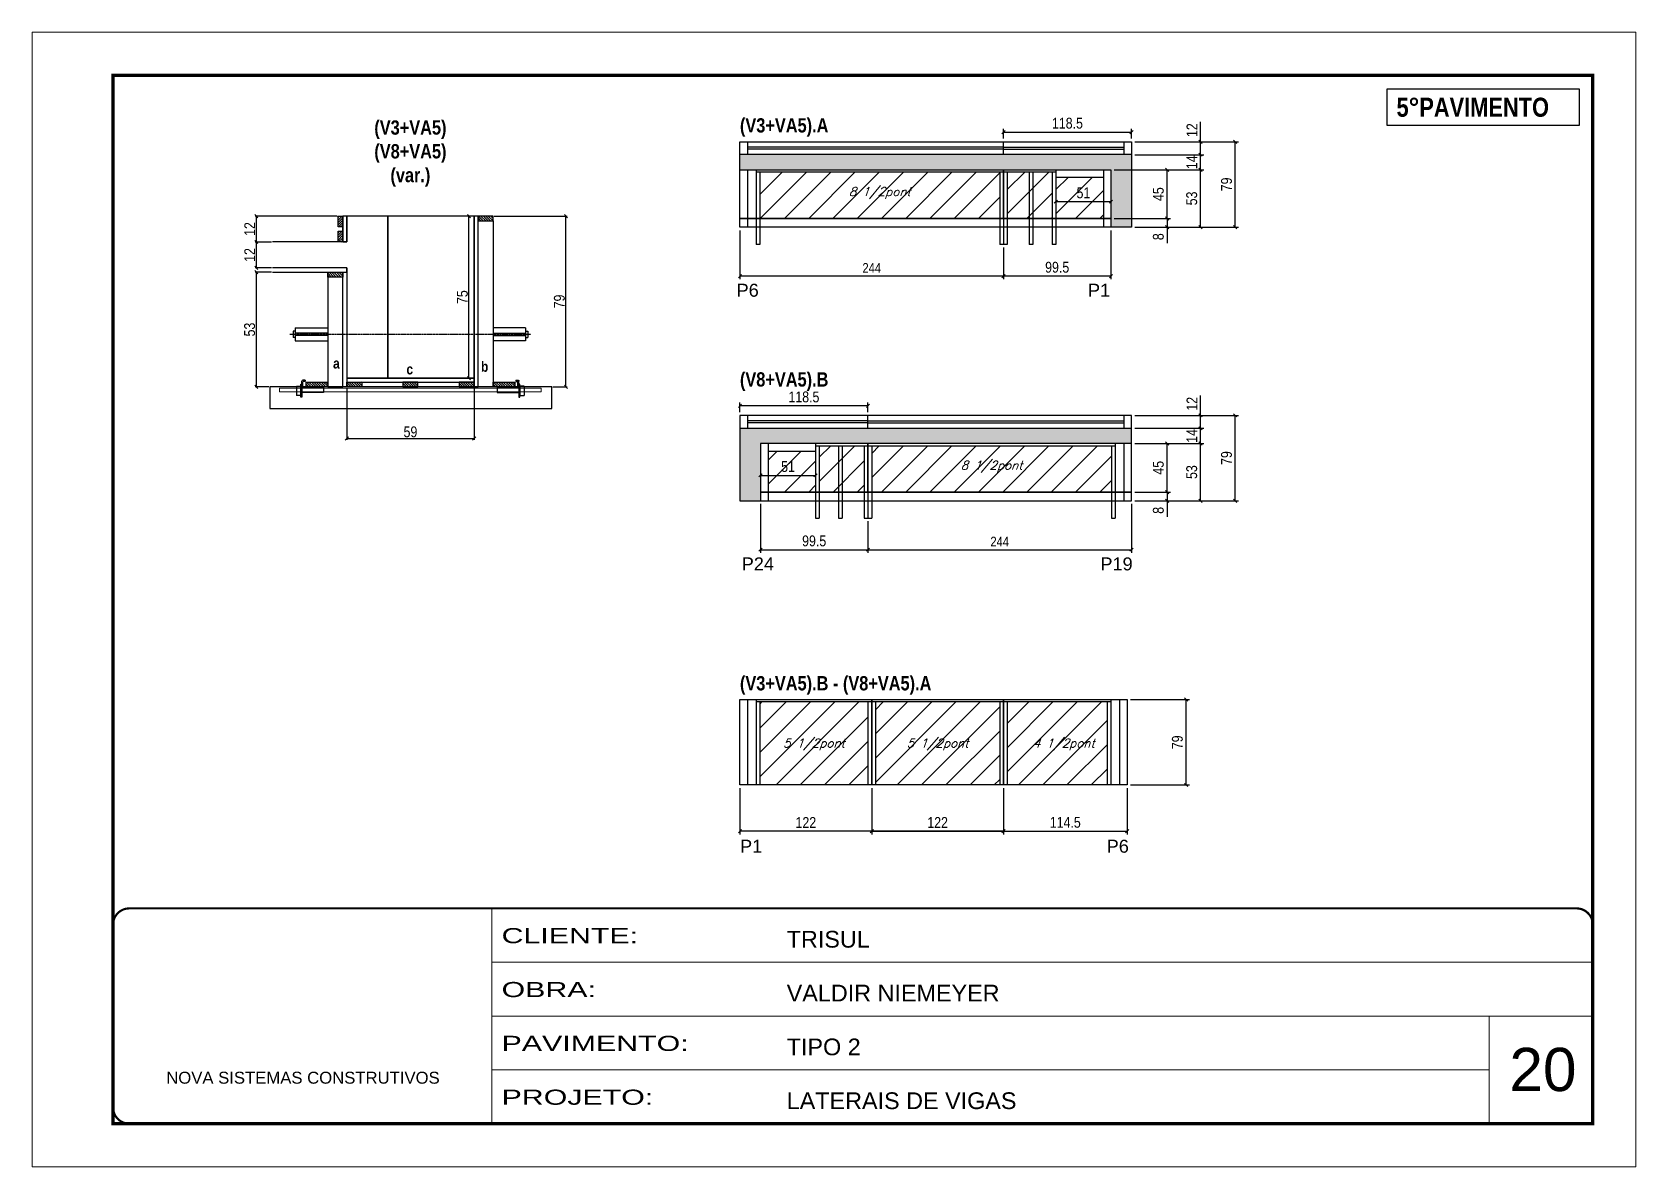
# Model space of a CAD drawing. Extents: x 3330 to 22105, y 1197 to 30204.
# Drawn here: x 17615 to 19100, y 24169 to 25219 of the extents above; entities that cross this region are included whole.
import ezdxf

# ---------------------------------------------------------------- set-up
doc = ezdxf.new("R2010")
doc.units = 0
for name, pattern in [('CONTINUO', [0]), ('DASHED', [0.75, 0.5, -0.25]), ('HIDDEN', [0.375, 0.25, -0.125])]:
    doc.linetypes.add(name, pattern=pattern)
for name, color, linetype in [('5', 5, 'Continuous'), ('barrote', 251, 'Continuous'), ('COTA', 241, 'Continuous'), ('detalhes', 4, 'Continuous'), ('NOMENCLATURA', 7, 'Continuous'), ('Painéis', 200, 'Continuous'), ('presilha', 1, 'Continuous'), ('SARR_2.2x10', 60, 'Continuous'), ('SARR_2.2x7', 40, 'Continuous'), ('SARR_3.5x7', 81, 'Continuous'), ('SARR_EDITAR', 141, 'Continuous'), ('TENSOR', 3, 'Continuous'), ('texto', 7, 'Continuous')]:
    doc.layers.add(name, color=color, linetype=linetype)
for name, color, linetype, lineweight in [('CARIMBO', 255, 'Continuous', 9), ('CONCRETO', 251, 'Continuous', 25), ('Folhas', 255, 'Continuous', 9), ('Hachura', 251, 'Continuous', 9), ('SARRAFO DE PRESSAO', 251, 'DASHED', 9), ('SCO-___-LAJ', 2, 'Continuous', 0)]:
    doc.layers.add(name, color=color, linetype=linetype, lineweight=lineweight)
doc.styles.add('ARIAL', font='arial.ttf')
doc.styles.add('COTA TECNICA', font='techl___.ttf', dxfattribs={"height": 10})
doc.styles.add('COTA TECNICA 2X', font='techl___.ttf', dxfattribs={"height": 10})
doc.styles.add('COTA TECNICA-50', font='techl___.ttf', dxfattribs={"height": 9})
doc.styles.add('Romans', font='romans.shx')
doc.styles.get("Standard").update_dxf_attribs({"font": 'arial.ttf'})
doc.styles.add('TECNICA', font='techb___.ttf', dxfattribs={"height": 10})
doc.styles.add('Tecnologia', font='')
doc.styles.get('Tecnologia').set_extended_font_data('Forgotten Futurist')
doc.dimstyles.new('COTA PAINEL-50', dxfattribs={"dimtxt": 9, "dimasz": 3, "dimexe": 3, "dimexo": 3, "dimgap": 3, "dimtad": 1, "dimdec": 1, "dimzin": 12, "dimdsep": 46, "dimtxsty": 'COTA TECNICA-50', "dimblk1": 'OBLIQUE', "dimblk2": 'OBLIQUE', "dimsah": 1, "dimcen": 0.9, "dimclrd": 4, "dimclre": 4, "dimclrt": 240, "dimadec": 1, "dimazin": 3, "dimtfac": 1, "dimtdec": 1, "dimtmove": 0, "dimatfit": 3, "dimfxl": 1, "dimtolj": 1, "dimtzin": 12, "dimarcsym": 0})
doc.dimstyles.new('PAINEL', dxfattribs={"dimtxt": 10, "dimasz": 3, "dimexe": 3, "dimexo": 3, "dimgap": 3, "dimtad": 1, "dimdec": 1, "dimzin": 12, "dimdsep": 46, "dimtxsty": 'COTA TECNICA', "dimblk1": 'OBLIQUE', "dimblk2": 'OBLIQUE', "dimsah": 1, "dimcen": 0.9, "dimclrd": 4, "dimclre": 4, "dimclrt": 240, "dimadec": 1, "dimazin": 3, "dimtfac": 1, "dimtdec": 1, "dimtmove": 0, "dimatfit": 3, "dimfxl": 1, "dimtolj": 1, "dimtzin": 12, "dimarcsym": 0})
doc.dimstyles.new('SECAO', dxfattribs={"dimscale": 0.333333, "dimtxt": 5, "dimasz": 9, "dimexe": 3, "dimexo": 3, "dimgap": 3, "dimtad": 1, "dimdec": 1, "dimlfac": 0.5, "dimzin": 12, "dimdsep": 46, "dimtxsty": 'COTA TECNICA 2X', "dimblk1": 'OBLIQUE', "dimblk2": 'OBLIQUE', "dimsah": 1, "dimcen": 0.9, "dimclrd": 4, "dimclre": 4, "dimclrt": 240, "dimadec": 1, "dimazin": 3, "dimtfac": 1, "dimtdec": 1, "dimtmove": 0, "dimatfit": 3, "dimfxl": 1, "dimtolj": 1, "dimtzin": 12, "dimarcsym": 0})
pattern_1 = [(135, (51141.3935, -98621.547), (-1.122532015, -1.122532015), [])]

msp = doc.modelspace()

# ---------------------------------------------------------------- texts
at = {"layer": '5', "linetype": 'Continuous'}
for s, rotation, p in [('P6', 359.99996, (18266.87, 24973.97)), ('P1', 359.99996, (18592.21, 24973.97)), ('P24', 0.00004, (18271.65, 24720.77)), ('P19', 0.00004, (18603.75, 24720.77)), ('P1', 359.99996, (18270.1, 24459.55)), ('P6', 359.99996, (18609.56, 24459.55))]:
    msp.add_text(s, height=12, rotation=rotation, dxfattribs=at).set_placement(p)
at = {"layer": 'CARIMBO', "style": 'ARIAL'}
msp.add_text('20', height=40, dxfattribs=at).set_placement((18982.42, 24238.97))
at = {"layer": 'detalhes', "style": 'TECNICA'}
for s, p in [('a', (17893.28, 24907.52)), ('c', (17961.18, 24902.09)), ('b', (18030.24, 24904.54))]:
    msp.add_text(s, height=9.6, dxfattribs=at).set_placement(p)
at = {"layer": 'NOMENCLATURA', "style": 'TECNICA'}
for s, height, p in [('5°PAVIMENTO ', 17.6379, (18877.91, 25140.51)), ('(V3+VA5).A', 13.2, (18269.97, 25125.94)), ('(V8+VA5).B', 13.2, (18269.97, 24890.85)), ('(V3+VA5).B - (V8+VA5).A', 13.2, (18269.97, 24609.73))]:
    msp.add_text(s, height=height, dxfattribs=at).set_placement(p)
at = {"layer": 'NOMENCLATURA', "insert": (17964.85, 25137.14), "char_height": 13.2, "attachment_point": 2, "style": 'TECNICA'}
msp.add_mtext_dynamic_manual_height_columns('(V3+VA5)\\P(V8+VA5)\\P(var.)', width=300.2766, gutter_width=1, heights=[0], dxfattribs=at)
at = {"layer": 'texto', "color": 2, "char_height": 8, "attachment_point": 5, "style": 'Romans'}
for s, insert in [('{\\Q19;\\C256;8 1/2pont}', (18399.47, 25069.92)), ('{\\Q19;\\C256;8 1/2pont}', (18502.97, 24816.71)), ('{\\Q19;\\C256;5 1/2pont}', (18338.47, 24559.64)), ('{\\Q19;\\C256;5 1/2pont}', (18452.97, 24559.64)), ('{\\Q19;\\C256;4 1/2pont}', (18569.85, 24559.64))]:
    msp.add_mtext(s, dxfattribs=dict(at, insert=insert))

# ---------------------------------------------------------------- blocks, each defined once
blk = doc.blocks.new('9999999999')
at = {"color": 30, "linetype": 'CONTINUO'}
for p, q in [((98564.6, 34230.2), (98564.6, 34429.4)), ((98564.6, 34379.6), (99584, 34379.6)), ((98564.6, 34329.8), (99488, 34329.8)), ((99584, 34329.8), (99488, 34329.8)), ((99488, 34329.8), (99488, 34230.2)), ((98564.6, 34280), (99488, 34280))]:
    blk.add_line(p, q, dxfattribs=at)
at = {"color": 30, "linetype": 'CONTINUO', "const_width": 2}
blk.add_lwpolyline([(99584, 34230.2), (99584, 34414.4, 0.414214), (99569, 34429.4), (98229, 34429.4, 0.414214), (98214, 34414.4), (98214, 34245.2, 0.414214), (98229, 34230.2), (99584, 34230.2)], format="xyb", dxfattribs=at)
at = {"layer": 'Folhas'}
blk.add_lwpolyline([(98139, 34190.2), (99624, 34190.2), (99624, 35240.2), (98139, 35240.2)], close=True, dxfattribs=at)
at = {"layer": 'Folhas', "color": 30, "const_width": 3}
blk.add_lwpolyline([(98214, 34230.2), (99584, 34230.2), (99584, 35200.2), (98214, 35200.2)], close=True, dxfattribs=at)
at = {"color": 7, "linetype": 'Continuous', "ltscale": 5, "style": 'ARIAL'}
for s, height, p in [('TRISUL', 15.48, (98837.7, 34393.1)), ('VALDIR NIEMEYER', 15.483, (98837.7, 34343.3)), ('TIPO 2', 15.48, (98837.7, 34293.5)), ('NOVA SISTEMAS CONSTRUTIVOS', 11.059, (98263.2, 34267.2)), ('LATERAIS DE VIGAS', 15.483, (98837.7, 34243.7))]:
    blk.add_text(s, height=height, dxfattribs=at).set_placement(p)
at = {"layer": 'Folhas', "color": 7, "style": 'Tecnologia', "width": 1.5}
for s, p in [('CLIENTE:', (98573.7, 34397.2)), ('OBRA:', (98573.7, 34347.3)), ('PAVIMENTO:', (98573.7, 34297.5)), ('PROJETO:', (98573.7, 34247.7))]:
    blk.add_text(s, height=14, dxfattribs=at).set_placement(p)
blk = doc.blocks.new('PRESILHA METÁLICA 1')
at = {"layer": 'presilha'}
for p, q in [((0, 13), (6, 13)), ((0, 13), (0, 0)), ((6, 0), (0, 0)), ((6, 15.5), (7.5, 15.5)), ((6, -2.5), (6, 15.5)), ((6, 13), (6, 0)), ((7.5, 10.6), (7.5, 19.9)), ((7.5, 15.5), (7.5, -2.5)), ((37.5, 4.1), (7.5, 4.1)), ((12, 21), (8.6, 21)), ((9, 11.6), (9, 18.9)), ((12, 19.5), (9.6, 19.5)), ((37.5, 11), (9.6, 11)), ((12, 21), (12, 19.5)), ((37.5, 11), (37.5, 4.1)), ((7.5, -2.5), (6, -2.5))]:
    blk.add_line(p, q, dxfattribs=at)
for centre, radius, start, end in [((8.6, 19.9), 1.14, 90, 180), ((9.6, 18.9), 0.57, 90, 180), ((9.6, 11.6), 0.57, 180, 270)]:
    blk.add_arc(centre, radius, start, end, dxfattribs=at)
blk = doc.blocks.new('_Oblique')
at = {"color": 0, "linetype": 'ByBlock', "lineweight": -2}
blk.add_line((-0.5, -0.5), (0.5, 0.5), dxfattribs=at)
blk = doc.blocks.new('*D370')
at = {"layer": 'COTA', "color": 4, "lineweight": -2, "transparency": 16777216}
for p, q in [((18042.5, 25048.6), (18109.9, 25048.6)), ((18108.9, 24890.6), (18108.9, 25048.6)), ((18096.8, 24890.6), (18109.9, 24890.6))]:
    blk.add_line(p, q, dxfattribs=at)
at = {"layer": 'Defpoints', "color": 0, "transparency": 16777216}
for p in [(18041.5, 25048.6), (18108.9, 25048.6), (18095.8, 24890.6)]:
    blk.add_point(p, dxfattribs=at)
at = {"layer": 'COTA', "color": 4, "lineweight": -2, "transparency": 16777216, "xscale": 3, "yscale": 3, "zscale": 3}
for p, rotation in [((18108.9, 25048.6), 90), ((18108.9, 24890.6), 270)]:
    blk.add_blockref('_Oblique', p, dxfattribs=dict(at, rotation=rotation))
at = {"layer": 'COTA', "color": 240, "transparency": 16777216, "insert": (18102.8, 24969.6), "char_height": 10, "attachment_point": 5, "rotation": 90, "style": 'COTA TECNICA 2X'}
blk.add_mtext('\\A1;79', dxfattribs=at)
blk = doc.blocks.new('*D371')
at = {"layer": 'COTA', "color": 4, "lineweight": -2, "transparency": 16777216}
for p, q in [((18022.9, 25048.6), (18018.1, 25048.6)), ((18019.1, 24898.6), (18019.1, 25048.6)), ((18022.9, 24898.6), (18018.1, 24898.6))]:
    blk.add_line(p, q, dxfattribs=at)
at = {"layer": 'Defpoints', "color": 0, "transparency": 16777216}
for p in [(18019.1, 25048.6), (18023.9, 25048.6), (18023.9, 24898.6)]:
    blk.add_point(p, dxfattribs=at)
at = {"layer": 'COTA', "color": 4, "lineweight": -2, "transparency": 16777216, "xscale": 3, "yscale": 3, "zscale": 3}
for p, rotation in [((18019.1, 25048.6), 90), ((18019.1, 24898.6), 270)]:
    blk.add_blockref('_Oblique', p, dxfattribs=dict(at, rotation=rotation))
at = {"layer": 'COTA', "color": 240, "transparency": 16777216, "insert": (18013, 24973.6), "char_height": 10, "attachment_point": 5, "rotation": 90, "style": 'COTA TECNICA 2X'}
blk.add_mtext('\\A1;75', dxfattribs=at)
blk = doc.blocks.new('*D372')
at = {"layer": 'COTA', "color": 4, "lineweight": -2, "transparency": 16777216}
for p, q in [((17836.2, 24996.6), (17821.2, 24996.6)), ((17822.2, 24890.6), (17822.2, 24996.6)), ((17833.8, 24890.6), (17821.2, 24890.6))]:
    blk.add_line(p, q, dxfattribs=at)
at = {"layer": 'Defpoints', "color": 0, "transparency": 16777216}
for p in [(17822.2, 24996.6), (17837.2, 24996.6), (17834.8, 24890.6)]:
    blk.add_point(p, dxfattribs=at)
at = {"layer": 'COTA', "color": 4, "lineweight": -2, "transparency": 16777216, "xscale": 3, "yscale": 3, "zscale": 3}
for p, rotation in [((17822.2, 24996.6), 90), ((17822.2, 24890.6), 270)]:
    blk.add_blockref('_Oblique', p, dxfattribs=dict(at, rotation=rotation))
at = {"layer": 'COTA', "color": 240, "transparency": 16777216, "insert": (17816, 24943.6), "char_height": 10, "attachment_point": 5, "rotation": 90, "style": 'COTA TECNICA 2X'}
blk.add_mtext('\\A1;53', dxfattribs=at)
blk = doc.blocks.new('*D373')
at = {"layer": 'COTA', "color": 4, "lineweight": -2, "transparency": 16777216}
for p, q in [((17836.2, 25024.6), (17821.2, 25024.6)), ((17822.2, 25000.6), (17822.2, 25024.6)), ((17836.2, 25000.6), (17821.2, 25000.6))]:
    blk.add_line(p, q, dxfattribs=at)
at = {"layer": 'Defpoints', "color": 0, "transparency": 16777216}
for p in [(17822.2, 25024.6), (17837.2, 25024.6), (17837.2, 25000.6)]:
    blk.add_point(p, dxfattribs=at)
at = {"layer": 'COTA', "color": 4, "lineweight": -2, "transparency": 16777216, "xscale": 3, "yscale": 3, "zscale": 3}
for p, rotation in [((17822.2, 25024.6), 90), ((17822.2, 25000.6), 270)]:
    blk.add_blockref('_Oblique', p, dxfattribs=dict(at, rotation=rotation))
at = {"layer": 'COTA', "color": 240, "transparency": 16777216, "insert": (17816.1, 25012.6), "char_height": 10, "attachment_point": 5, "rotation": 90, "style": 'COTA TECNICA 2X'}
blk.add_mtext('\\A1;12', dxfattribs=at)
blk = doc.blocks.new('*D374')
at = {"layer": 'COTA', "color": 4, "lineweight": -2, "transparency": 16777216}
for p, q in [((17896.9, 25048.6), (17821.2, 25048.6)), ((17822.2, 25024.6), (17822.2, 25048.6)), ((17836.2, 25024.6), (17821.2, 25024.6))]:
    blk.add_line(p, q, dxfattribs=at)
at = {"layer": 'Defpoints', "color": 0, "transparency": 16777216}
for p in [(17822.2, 25048.6), (17897.9, 25048.6), (17837.2, 25024.6)]:
    blk.add_point(p, dxfattribs=at)
at = {"layer": 'COTA', "color": 4, "lineweight": -2, "transparency": 16777216, "xscale": 3, "yscale": 3, "zscale": 3}
for p, rotation in [((17822.2, 25048.6), 90), ((17822.2, 25024.6), 270)]:
    blk.add_blockref('_Oblique', p, dxfattribs=dict(at, rotation=rotation))
at = {"layer": 'COTA', "color": 240, "transparency": 16777216, "insert": (17816.1, 25036.6), "char_height": 10, "attachment_point": 5, "rotation": 90, "style": 'COTA TECNICA 2X'}
blk.add_mtext('\\A1;12', dxfattribs=at)
blk = doc.blocks.new('*D375')
at = {"layer": 'COTA', "color": 4, "lineweight": -2, "transparency": 16777216}
for p, q in [((17905.9, 24889.6), (17905.9, 24841.7)), ((18023.9, 24889.6), (18023.9, 24841.7)), ((17905.9, 24842.7), (18023.9, 24842.7))]:
    blk.add_line(p, q, dxfattribs=at)
at = {"layer": 'Defpoints', "color": 0, "transparency": 16777216}
for p in [(17905.9, 24890.6), (18023.9, 24890.6), (18023.9, 24842.7)]:
    blk.add_point(p, dxfattribs=at)
at = {"layer": 'COTA', "color": 4, "lineweight": -2, "transparency": 16777216, "xscale": 3, "yscale": 3, "zscale": 3, "rotation": 180}
blk.add_blockref('_Oblique', (17905.9, 24842.7), dxfattribs=at)
at = {"layer": 'COTA', "color": 4, "lineweight": -2, "transparency": 16777216, "xscale": 3, "yscale": 3, "zscale": 3}
blk.add_blockref('_Oblique', (18023.9, 24842.7), dxfattribs=at)
at = {"layer": 'COTA', "color": 240, "transparency": 16777216, "insert": (17964.9, 24848.9), "char_height": 10, "attachment_point": 5, "style": 'COTA TECNICA 2X'}
blk.add_mtext('\\A1;59', dxfattribs=at)
blk = doc.blocks.new('*D2154')
at = {"layer": 'COTA', "color": 4, "linetype": 'ByBlock', "lineweight": -2, "transparency": 16777216}
for p, q in [((18270, 25035.4), (18270, 24990.1)), ((18514, 25019.4), (18514, 24990.1)), ((18514, 24993.1), (18270, 24993.1))]:
    blk.add_line(p, q, dxfattribs=at)
at = {"layer": 'Defpoints', "color": 0, "linetype": 'ByBlock', "transparency": 16777216}
for p in [(18270, 25038.4), (18514, 25022.4), (18270, 24993.1)]:
    blk.add_point(p, dxfattribs=at)
at = {"layer": 'COTA', "color": 4, "linetype": 'ByBlock', "lineweight": -2, "transparency": 16777216, "xscale": 3, "yscale": 3, "zscale": 3, "rotation": 180}
blk.add_blockref('_Oblique', (18270, 24993.1), dxfattribs=at)
at = {"layer": 'COTA', "color": 4, "linetype": 'ByBlock', "lineweight": -2, "transparency": 16777216, "xscale": 3, "yscale": 3, "zscale": 3}
blk.add_blockref('_Oblique', (18514, 24993.1), dxfattribs=at)
at = {"layer": 'COTA', "color": 240, "linetype": 'ByBlock', "transparency": 16777216, "insert": (18392, 25000.6), "char_height": 9, "attachment_point": 5, "style": 'COTA TECNICA-50'}
blk.add_mtext('\\A1;244', dxfattribs=at)
blk = doc.blocks.new('*D2155')
at = {"layer": 'COTA', "color": 4, "linetype": 'ByBlock', "lineweight": -2, "transparency": 16777216}
for p, q in [((18613.5, 25035.4), (18613.5, 24990.1)), ((18514, 25019.4), (18514, 24990.1)), ((18613.5, 24993.1), (18514, 24993.1))]:
    blk.add_line(p, q, dxfattribs=at)
at = {"layer": 'Defpoints', "color": 0, "linetype": 'ByBlock', "transparency": 16777216}
for p in [(18613.5, 25038.4), (18514, 25022.4), (18514, 24993.1)]:
    blk.add_point(p, dxfattribs=at)
at = {"layer": 'COTA', "color": 4, "linetype": 'ByBlock', "lineweight": -2, "transparency": 16777216, "xscale": 3, "yscale": 3, "zscale": 3, "rotation": 180}
blk.add_blockref('_Oblique', (18514, 24993.1), dxfattribs=at)
at = {"layer": 'COTA', "color": 4, "linetype": 'ByBlock', "lineweight": -2, "transparency": 16777216, "xscale": 3, "yscale": 3, "zscale": 3}
blk.add_blockref('_Oblique', (18613.5, 24993.1), dxfattribs=at)
at = {"layer": 'COTA', "color": 240, "linetype": 'ByBlock', "transparency": 16777216, "insert": (18563.7, 25001.2), "char_height": 10, "attachment_point": 5, "style": 'COTA TECNICA'}
blk.add_mtext('\\A1;99.5', dxfattribs=at)
blk = doc.blocks.new('*D2163')
at = {"layer": 'COTA', "color": 4, "lineweight": -2, "transparency": 16777216}
for p, q in [((18562.5, 25069), (18562.5, 25058.9)), ((18613.5, 25069), (18613.5, 25058.9)), ((18613.5, 25061.9), (18562.5, 25061.9))]:
    blk.add_line(p, q, dxfattribs=at)
at = {"layer": 'Defpoints', "color": 0, "transparency": 16777216}
for p in [(18562.5, 25072), (18613.5, 25072), (18562.5, 25061.9)]:
    blk.add_point(p, dxfattribs=at)
at = {"layer": 'COTA', "color": 4, "lineweight": -2, "transparency": 16777216, "xscale": 3, "yscale": 3, "zscale": 3, "rotation": 180}
blk.add_blockref('_Oblique', (18562.5, 25061.9), dxfattribs=at)
at = {"layer": 'COTA', "color": 4, "lineweight": -2, "transparency": 16777216, "xscale": 3, "yscale": 3, "zscale": 3}
blk.add_blockref('_Oblique', (18613.5, 25061.9), dxfattribs=at)
at = {"layer": 'COTA', "color": 240, "transparency": 16777216, "insert": (18588, 25070), "char_height": 10, "attachment_point": 5, "style": 'COTA TECNICA'}
blk.add_mtext('\\A1;51', dxfattribs=at)
blk = doc.blocks.new('*D2164')
at = {"layer": 'COTA', "color": 4, "lineweight": -2, "transparency": 16777216}
for p, q in [((18616.5, 25091.4), (18699.5, 25091.4)), ((18696.5, 25038.4), (18696.5, 25091.4)), ((18635.5, 25038.4), (18699.5, 25038.4))]:
    blk.add_line(p, q, dxfattribs=at)
at = {"layer": 'Defpoints', "color": 0, "transparency": 16777216}
for p in [(18613.5, 25091.4), (18696.5, 25091.4), (18632.5, 25038.4)]:
    blk.add_point(p, dxfattribs=at)
at = {"layer": 'COTA', "color": 4, "lineweight": -2, "transparency": 16777216, "xscale": 3, "yscale": 3, "zscale": 3}
for p, rotation in [((18696.5, 25091.4), 90), ((18696.5, 25038.4), 270)]:
    blk.add_blockref('_Oblique', p, dxfattribs=dict(at, rotation=rotation))
at = {"layer": 'COTA', "color": 240, "transparency": 16777216, "insert": (18688.3, 25064.9), "char_height": 10, "attachment_point": 5, "rotation": 90, "style": 'COTA TECNICA'}
blk.add_mtext('\\A1;53', dxfattribs=at)
blk = doc.blocks.new('*D2159')
at = {"layer": 'COTA', "color": 4, "lineweight": -2, "transparency": 16777216}
for p, q in [((18616.5, 25046.4), (18668.5, 25046.4)), ((18635.5, 25038.4), (18668.5, 25038.4)), ((18665.5, 25046.4), (18665.5, 25038.4)), ((18665.5, 25038.4), (18665.5, 25023.6))]:
    blk.add_line(p, q, dxfattribs=at)
at = {"layer": 'Defpoints', "color": 0, "transparency": 16777216}
for p in [(18613.5, 25046.4), (18632.5, 25038.4), (18665.5, 25046.4)]:
    blk.add_point(p, dxfattribs=at)
at = {"layer": 'COTA', "color": 4, "lineweight": -2, "transparency": 16777216, "xscale": 3, "yscale": 3, "zscale": 3}
for p, rotation in [((18665.5, 25046.4), 90), ((18665.5, 25038.4), 270)]:
    blk.add_blockref('_Oblique', p, dxfattribs=dict(at, rotation=rotation))
at = {"layer": 'COTA', "color": 240, "transparency": 16777216, "insert": (18657.4, 25029.5), "char_height": 10, "attachment_point": 5, "rotation": 90, "style": 'COTA TECNICA'}
blk.add_mtext('\\A1;8', dxfattribs=at)
blk = doc.blocks.new('*D2160')
at = {"layer": 'COTA', "color": 4, "lineweight": -2, "transparency": 16777216}
for p, q in [((18616.5, 25091.4), (18668.5, 25091.4)), ((18665.5, 25046.4), (18665.5, 25091.4)), ((18616.5, 25046.4), (18668.5, 25046.4))]:
    blk.add_line(p, q, dxfattribs=at)
at = {"layer": 'Defpoints', "color": 0, "transparency": 16777216}
for p in [(18613.5, 25091.4), (18665.5, 25091.4), (18613.5, 25046.4)]:
    blk.add_point(p, dxfattribs=at)
at = {"layer": 'COTA', "color": 4, "lineweight": -2, "transparency": 16777216, "xscale": 3, "yscale": 3, "zscale": 3}
for p, rotation in [((18665.5, 25091.4), 90), ((18665.5, 25046.4), 270)]:
    blk.add_blockref('_Oblique', p, dxfattribs=dict(at, rotation=rotation))
at = {"layer": 'COTA', "color": 240, "transparency": 16777216, "insert": (18657.4, 25068.9), "char_height": 10, "attachment_point": 5, "rotation": 90, "style": 'COTA TECNICA'}
blk.add_mtext('\\A1;45', dxfattribs=at)
blk = doc.blocks.new('*D2166')
at = {"layer": 'COTA', "color": 4, "lineweight": -2, "transparency": 16777216}
for p, q in [((18514, 25120.4), (18514, 25129.3)), ((18514, 25126.3), (18632.5, 25126.3)), ((18632.5, 25120.4), (18632.5, 25129.3))]:
    blk.add_line(p, q, dxfattribs=at)
at = {"layer": 'Defpoints', "color": 0, "transparency": 16777216}
for p in [(18632.5, 25126.3), (18514, 25117.4), (18632.5, 25117.4)]:
    blk.add_point(p, dxfattribs=at)
at = {"layer": 'COTA', "color": 4, "lineweight": -2, "transparency": 16777216, "xscale": 3, "yscale": 3, "zscale": 3, "rotation": 180}
blk.add_blockref('_Oblique', (18514, 25126.3), dxfattribs=at)
at = {"layer": 'COTA', "color": 4, "lineweight": -2, "transparency": 16777216, "xscale": 3, "yscale": 3, "zscale": 3}
blk.add_blockref('_Oblique', (18632.5, 25126.3), dxfattribs=at)
at = {"layer": 'COTA', "color": 240, "transparency": 16777216, "insert": (18573.2, 25134.5), "char_height": 10, "attachment_point": 5, "style": 'COTA TECNICA'}
blk.add_mtext('\\A1;118.5', dxfattribs=at)
blk = doc.blocks.new('*D2167')
at = {"layer": 'COTA', "color": 4, "lineweight": -2, "transparency": 16777216}
for p, q in [((18635.5, 25105.4), (18699.5, 25105.4)), ((18696.5, 25091.4), (18696.5, 25105.4)), ((18616.5, 25091.4), (18699.5, 25091.4))]:
    blk.add_line(p, q, dxfattribs=at)
at = {"layer": 'Defpoints', "color": 0, "transparency": 16777216}
for p in [(18632.5, 25105.4), (18696.5, 25105.4), (18613.5, 25091.4)]:
    blk.add_point(p, dxfattribs=at)
at = {"layer": 'COTA', "color": 4, "lineweight": -2, "transparency": 16777216, "xscale": 3, "yscale": 3, "zscale": 3}
for p, rotation in [((18696.5, 25105.4), 90), ((18696.5, 25091.4), 270)]:
    blk.add_blockref('_Oblique', p, dxfattribs=dict(at, rotation=rotation))
at = {"layer": 'COTA', "color": 240, "transparency": 16777216, "insert": (18688.4, 25098.4), "char_height": 10, "attachment_point": 5, "rotation": 90, "style": 'COTA TECNICA'}
blk.add_mtext('\\A1;14', dxfattribs=at)
blk = doc.blocks.new('*D2168')
at = {"layer": 'COTA', "color": 4, "lineweight": -2, "transparency": 16777216}
for p, q in [((18696.5, 25117.4), (18696.5, 25135.7)), ((18635.5, 25117.4), (18699.5, 25117.4)), ((18696.5, 25105.4), (18696.5, 25117.4)), ((18635.5, 25105.4), (18699.5, 25105.4))]:
    blk.add_line(p, q, dxfattribs=at)
at = {"layer": 'Defpoints', "color": 0, "transparency": 16777216}
for p in [(18632.5, 25117.4), (18696.5, 25117.4), (18632.5, 25105.4)]:
    blk.add_point(p, dxfattribs=at)
at = {"layer": 'COTA', "color": 4, "lineweight": -2, "transparency": 16777216, "xscale": 3, "yscale": 3, "zscale": 3}
for p, rotation in [((18696.5, 25117.4), 90), ((18696.5, 25105.4), 270)]:
    blk.add_blockref('_Oblique', p, dxfattribs=dict(at, rotation=rotation))
at = {"layer": 'COTA', "color": 240, "transparency": 16777216, "insert": (18688.5, 25128.1), "char_height": 10, "attachment_point": 5, "rotation": 90, "style": 'COTA TECNICA'}
blk.add_mtext('\\A1;12', dxfattribs=at)
blk = doc.blocks.new('*D2169')
at = {"layer": 'COTA', "color": 4, "lineweight": -2, "transparency": 16777216}
for p, q in [((18635.5, 25117.4), (18731.6, 25117.4)), ((18728.6, 25038.4), (18728.6, 25117.4)), ((18635.5, 25038.4), (18731.6, 25038.4))]:
    blk.add_line(p, q, dxfattribs=at)
at = {"layer": 'Defpoints', "color": 0, "transparency": 16777216}
for p in [(18632.5, 25117.4), (18728.6, 25117.4), (18632.5, 25038.4)]:
    blk.add_point(p, dxfattribs=at)
at = {"layer": 'COTA', "color": 4, "lineweight": -2, "transparency": 16777216, "xscale": 3, "yscale": 3, "zscale": 3}
for p, rotation in [((18728.6, 25117.4), 90), ((18728.6, 25038.4), 270)]:
    blk.add_blockref('_Oblique', p, dxfattribs=dict(at, rotation=rotation))
at = {"layer": 'COTA', "color": 240, "transparency": 16777216, "insert": (18720.5, 25077.9), "char_height": 10, "attachment_point": 5, "rotation": 90, "style": 'COTA TECNICA'}
blk.add_mtext('\\A1;79', dxfattribs=at)
blk = doc.blocks.new('*D2170')
at = {"layer": 'COTA', "color": 4, "linetype": 'ByBlock', "lineweight": -2, "transparency": 16777216}
for p, q in [((18632.5, 24782.2), (18632.5, 24736.9)), ((18388.5, 24766.2), (18388.5, 24736.9)), ((18388.5, 24739.9), (18632.5, 24739.9))]:
    blk.add_line(p, q, dxfattribs=at)
at = {"layer": 'Defpoints', "color": 0, "linetype": 'ByBlock', "transparency": 16777216}
for p in [(18632.5, 24785.2), (18388.5, 24769.2), (18632.5, 24739.9)]:
    blk.add_point(p, dxfattribs=at)
at = {"layer": 'COTA', "color": 4, "linetype": 'ByBlock', "lineweight": -2, "transparency": 16777216, "xscale": 3, "yscale": 3, "zscale": 3, "rotation": 180}
blk.add_blockref('_Oblique', (18388.5, 24739.9), dxfattribs=at)
at = {"layer": 'COTA', "color": 4, "linetype": 'ByBlock', "lineweight": -2, "transparency": 16777216, "xscale": 3, "yscale": 3, "zscale": 3}
blk.add_blockref('_Oblique', (18632.5, 24739.9), dxfattribs=at)
at = {"layer": 'COTA', "color": 240, "linetype": 'ByBlock', "transparency": 16777216, "insert": (18510.5, 24747.4), "char_height": 9, "attachment_point": 5, "style": 'COTA TECNICA-50'}
blk.add_mtext('\\A1;244', dxfattribs=at)
blk = doc.blocks.new('*D2171')
at = {"layer": 'COTA', "color": 4, "linetype": 'ByBlock', "lineweight": -2, "transparency": 16777216}
for p, q in [((18289, 24782.2), (18289, 24736.9)), ((18388.5, 24766.2), (18388.5, 24736.9)), ((18289, 24739.9), (18388.5, 24739.9))]:
    blk.add_line(p, q, dxfattribs=at)
at = {"layer": 'Defpoints', "color": 0, "linetype": 'ByBlock', "transparency": 16777216}
for p in [(18289, 24785.2), (18388.5, 24769.2), (18388.5, 24739.9)]:
    blk.add_point(p, dxfattribs=at)
at = {"layer": 'COTA', "color": 4, "linetype": 'ByBlock', "lineweight": -2, "transparency": 16777216, "xscale": 3, "yscale": 3, "zscale": 3, "rotation": 180}
blk.add_blockref('_Oblique', (18289, 24739.9), dxfattribs=at)
at = {"layer": 'COTA', "color": 4, "linetype": 'ByBlock', "lineweight": -2, "transparency": 16777216, "xscale": 3, "yscale": 3, "zscale": 3}
blk.add_blockref('_Oblique', (18388.5, 24739.9), dxfattribs=at)
at = {"layer": 'COTA', "color": 240, "linetype": 'ByBlock', "transparency": 16777216, "insert": (18338.7, 24748), "char_height": 10, "attachment_point": 5, "style": 'COTA TECNICA'}
blk.add_mtext('\\A1;99.5', dxfattribs=at)
blk = doc.blocks.new('*D2176')
at = {"layer": 'COTA', "color": 4, "lineweight": -2, "transparency": 16777216}
for p, q in [((18289, 24815.8), (18289, 24805.7)), ((18340, 24815.8), (18340, 24805.7)), ((18289, 24808.7), (18340, 24808.7))]:
    blk.add_line(p, q, dxfattribs=at)
at = {"layer": 'Defpoints', "color": 0, "transparency": 16777216}
for p in [(18289, 24818.8), (18340, 24818.8), (18340, 24808.7)]:
    blk.add_point(p, dxfattribs=at)
at = {"layer": 'COTA', "color": 4, "lineweight": -2, "transparency": 16777216, "xscale": 3, "yscale": 3, "zscale": 3, "rotation": 180}
blk.add_blockref('_Oblique', (18289, 24808.7), dxfattribs=at)
at = {"layer": 'COTA', "color": 4, "lineweight": -2, "transparency": 16777216, "xscale": 3, "yscale": 3, "zscale": 3}
blk.add_blockref('_Oblique', (18340, 24808.7), dxfattribs=at)
at = {"layer": 'COTA', "color": 240, "transparency": 16777216, "insert": (18314.5, 24816.8), "char_height": 10, "attachment_point": 5, "style": 'COTA TECNICA'}
blk.add_mtext('\\A1;51', dxfattribs=at)
blk = doc.blocks.new('*D2177')
at = {"layer": 'COTA', "color": 4, "lineweight": -2, "transparency": 16777216}
for p, q in [((18635.5, 24838.2), (18699.5, 24838.2)), ((18696.5, 24785.2), (18696.5, 24838.2)), ((18635.5, 24785.2), (18699.5, 24785.2))]:
    blk.add_line(p, q, dxfattribs=at)
at = {"layer": 'Defpoints', "color": 0, "transparency": 16777216}
for p in [(18632.5, 24838.2), (18696.5, 24838.2), (18632.5, 24785.2)]:
    blk.add_point(p, dxfattribs=at)
at = {"layer": 'COTA', "color": 4, "lineweight": -2, "transparency": 16777216, "xscale": 3, "yscale": 3, "zscale": 3}
for p, rotation in [((18696.5, 24838.2), 90), ((18696.5, 24785.2), 270)]:
    blk.add_blockref('_Oblique', p, dxfattribs=dict(at, rotation=rotation))
at = {"layer": 'COTA', "color": 240, "transparency": 16777216, "insert": (18688.3, 24811.7), "char_height": 10, "attachment_point": 5, "rotation": 90, "style": 'COTA TECNICA'}
blk.add_mtext('\\A1;53', dxfattribs=at)
blk = doc.blocks.new('*D2178')
at = {"layer": 'COTA', "color": 4, "lineweight": -2, "transparency": 16777216}
for p, q in [((18635.5, 24793.2), (18668.5, 24793.2)), ((18635.5, 24785.2), (18668.5, 24785.2)), ((18665.5, 24793.2), (18665.5, 24785.2)), ((18665.5, 24785.2), (18665.5, 24770.4))]:
    blk.add_line(p, q, dxfattribs=at)
at = {"layer": 'Defpoints', "color": 0, "transparency": 16777216}
for p in [(18632.5, 24793.2), (18632.5, 24785.2), (18665.5, 24793.2)]:
    blk.add_point(p, dxfattribs=at)
at = {"layer": 'COTA', "color": 4, "lineweight": -2, "transparency": 16777216, "xscale": 3, "yscale": 3, "zscale": 3}
for p, rotation in [((18665.5, 24793.2), 90), ((18665.5, 24785.2), 270)]:
    blk.add_blockref('_Oblique', p, dxfattribs=dict(at, rotation=rotation))
at = {"layer": 'COTA', "color": 240, "transparency": 16777216, "insert": (18657.4, 24776.3), "char_height": 10, "attachment_point": 5, "rotation": 90, "style": 'COTA TECNICA'}
blk.add_mtext('\\A1;8', dxfattribs=at)
blk = doc.blocks.new('*D2179')
at = {"layer": 'COTA', "color": 4, "lineweight": -2, "transparency": 16777216}
for p, q in [((18635.5, 24838.2), (18668.5, 24838.2)), ((18665.5, 24793.2), (18665.5, 24838.2)), ((18635.5, 24793.2), (18668.5, 24793.2))]:
    blk.add_line(p, q, dxfattribs=at)
at = {"layer": 'Defpoints', "color": 0, "transparency": 16777216}
for p in [(18632.5, 24838.2), (18665.5, 24838.2), (18632.5, 24793.2)]:
    blk.add_point(p, dxfattribs=at)
at = {"layer": 'COTA', "color": 4, "lineweight": -2, "transparency": 16777216, "xscale": 3, "yscale": 3, "zscale": 3}
for p, rotation in [((18665.5, 24838.2), 90), ((18665.5, 24793.2), 270)]:
    blk.add_blockref('_Oblique', p, dxfattribs=dict(at, rotation=rotation))
at = {"layer": 'COTA', "color": 240, "transparency": 16777216, "insert": (18657.4, 24815.7), "char_height": 10, "attachment_point": 5, "rotation": 90, "style": 'COTA TECNICA'}
blk.add_mtext('\\A1;45', dxfattribs=at)
blk = doc.blocks.new('*D2174')
at = {"layer": 'COTA', "color": 4, "lineweight": -2, "transparency": 16777216}
for p, q in [((18270, 24867.2), (18270, 24876.1)), ((18388.5, 24867.2), (18388.5, 24876.1)), ((18388.5, 24873.1), (18270, 24873.1))]:
    blk.add_line(p, q, dxfattribs=at)
at = {"layer": 'Defpoints', "color": 0, "transparency": 16777216}
for p in [(18270, 24873.1), (18270, 24864.2), (18388.5, 24864.2)]:
    blk.add_point(p, dxfattribs=at)
at = {"layer": 'COTA', "color": 4, "lineweight": -2, "transparency": 16777216, "xscale": 3, "yscale": 3, "zscale": 3, "rotation": 180}
blk.add_blockref('_Oblique', (18270, 24873.1), dxfattribs=at)
at = {"layer": 'COTA', "color": 4, "lineweight": -2, "transparency": 16777216, "xscale": 3, "yscale": 3, "zscale": 3}
blk.add_blockref('_Oblique', (18388.5, 24873.1), dxfattribs=at)
at = {"layer": 'COTA', "color": 240, "transparency": 16777216, "insert": (18329.2, 24881.2), "char_height": 10, "attachment_point": 5, "style": 'COTA TECNICA'}
blk.add_mtext('\\A1;118.5', dxfattribs=at)
blk = doc.blocks.new('*D2175')
at = {"layer": 'COTA', "color": 4, "lineweight": -2, "transparency": 16777216}
for p, q in [((18635.5, 24852.2), (18699.5, 24852.2)), ((18696.5, 24838.2), (18696.5, 24852.2)), ((18635.5, 24838.2), (18699.5, 24838.2))]:
    blk.add_line(p, q, dxfattribs=at)
at = {"layer": 'Defpoints', "color": 0, "transparency": 16777216}
for p in [(18632.5, 24852.2), (18696.5, 24852.2), (18632.5, 24838.2)]:
    blk.add_point(p, dxfattribs=at)
at = {"layer": 'COTA', "color": 4, "lineweight": -2, "transparency": 16777216, "xscale": 3, "yscale": 3, "zscale": 3}
for p, rotation in [((18696.5, 24852.2), 90), ((18696.5, 24838.2), 270)]:
    blk.add_blockref('_Oblique', p, dxfattribs=dict(at, rotation=rotation))
at = {"layer": 'COTA', "color": 240, "transparency": 16777216, "insert": (18688.4, 24845.2), "char_height": 10, "attachment_point": 5, "rotation": 90, "style": 'COTA TECNICA'}
blk.add_mtext('\\A1;14', dxfattribs=at)
blk = doc.blocks.new('*D2172')
at = {"layer": 'COTA', "color": 4, "lineweight": -2, "transparency": 16777216}
for p, q in [((18696.5, 24864.2), (18696.5, 24882.5)), ((18635.5, 24864.2), (18699.5, 24864.2)), ((18696.5, 24852.2), (18696.5, 24864.2)), ((18635.5, 24852.2), (18699.5, 24852.2))]:
    blk.add_line(p, q, dxfattribs=at)
at = {"layer": 'Defpoints', "color": 0, "transparency": 16777216}
for p in [(18632.5, 24864.2), (18696.5, 24864.2), (18632.5, 24852.2)]:
    blk.add_point(p, dxfattribs=at)
at = {"layer": 'COTA', "color": 4, "lineweight": -2, "transparency": 16777216, "xscale": 3, "yscale": 3, "zscale": 3}
for p, rotation in [((18696.5, 24864.2), 90), ((18696.5, 24852.2), 270)]:
    blk.add_blockref('_Oblique', p, dxfattribs=dict(at, rotation=rotation))
at = {"layer": 'COTA', "color": 240, "transparency": 16777216, "insert": (18688.5, 24874.9), "char_height": 10, "attachment_point": 5, "rotation": 90, "style": 'COTA TECNICA'}
blk.add_mtext('\\A1;12', dxfattribs=at)
blk = doc.blocks.new('*D2173')
at = {"layer": 'COTA', "color": 4, "lineweight": -2, "transparency": 16777216}
for p, q in [((18635.5, 24864.2), (18731.6, 24864.2)), ((18728.6, 24785.2), (18728.6, 24864.2)), ((18635.5, 24785.2), (18731.6, 24785.2))]:
    blk.add_line(p, q, dxfattribs=at)
at = {"layer": 'Defpoints', "color": 0, "transparency": 16777216}
for p in [(18632.5, 24864.2), (18728.6, 24864.2), (18632.5, 24785.2)]:
    blk.add_point(p, dxfattribs=at)
at = {"layer": 'COTA', "color": 4, "lineweight": -2, "transparency": 16777216, "xscale": 3, "yscale": 3, "zscale": 3}
for p, rotation in [((18728.6, 24864.2), 90), ((18728.6, 24785.2), 270)]:
    blk.add_blockref('_Oblique', p, dxfattribs=dict(at, rotation=rotation))
at = {"layer": 'COTA', "color": 240, "transparency": 16777216, "insert": (18720.5, 24824.7), "char_height": 10, "attachment_point": 5, "rotation": 90, "style": 'COTA TECNICA'}
blk.add_mtext('\\A1;79', dxfattribs=at)
blk = doc.blocks.new('*D2180')
at = {"layer": 'COTA', "color": 4, "linetype": 'ByBlock', "lineweight": -2, "transparency": 16777216}
for p, q in [((18270, 24519.2), (18270, 24476.4)), ((18392, 24519.2), (18392, 24476.4)), ((18392, 24479.4), (18270, 24479.4))]:
    blk.add_line(p, q, dxfattribs=at)
at = {"layer": 'Defpoints', "color": 0, "linetype": 'ByBlock', "transparency": 16777216}
for p in [(18270, 24522.2), (18392, 24522.2), (18270, 24479.4)]:
    blk.add_point(p, dxfattribs=at)
at = {"layer": 'COTA', "color": 4, "linetype": 'ByBlock', "lineweight": -2, "transparency": 16777216, "xscale": 3, "yscale": 3, "zscale": 3, "rotation": 180}
blk.add_blockref('_Oblique', (18270, 24479.4), dxfattribs=at)
at = {"layer": 'COTA', "color": 4, "linetype": 'ByBlock', "lineweight": -2, "transparency": 16777216, "xscale": 3, "yscale": 3, "zscale": 3}
blk.add_blockref('_Oblique', (18392, 24479.4), dxfattribs=at)
at = {"layer": 'COTA', "color": 240, "linetype": 'ByBlock', "transparency": 16777216, "insert": (18331, 24487.5), "char_height": 10, "attachment_point": 5, "style": 'COTA TECNICA'}
blk.add_mtext('\\A1;122', dxfattribs=at)
blk = doc.blocks.new('*D2181')
at = {"layer": 'COTA', "color": 4, "linetype": 'ByBlock', "lineweight": -2, "transparency": 16777216}
for p, q in [((18392, 24519.2), (18392, 24476.4)), ((18514, 24519.2), (18514, 24476.4)), ((18392, 24479.4), (18514, 24479.4))]:
    blk.add_line(p, q, dxfattribs=at)
at = {"layer": 'Defpoints', "color": 0, "linetype": 'ByBlock', "transparency": 16777216}
for p in [(18392, 24522.2), (18514, 24522.2), (18514, 24479.4)]:
    blk.add_point(p, dxfattribs=at)
at = {"layer": 'COTA', "color": 4, "linetype": 'ByBlock', "lineweight": -2, "transparency": 16777216, "xscale": 3, "yscale": 3, "zscale": 3, "rotation": 180}
blk.add_blockref('_Oblique', (18392, 24479.4), dxfattribs=at)
at = {"layer": 'COTA', "color": 4, "linetype": 'ByBlock', "lineweight": -2, "transparency": 16777216, "xscale": 3, "yscale": 3, "zscale": 3}
blk.add_blockref('_Oblique', (18514, 24479.4), dxfattribs=at)
at = {"layer": 'COTA', "color": 240, "linetype": 'ByBlock', "transparency": 16777216, "insert": (18453, 24487.5), "char_height": 10, "attachment_point": 5, "style": 'COTA TECNICA'}
blk.add_mtext('\\A1;122', dxfattribs=at)
blk = doc.blocks.new('*D2182')
at = {"layer": 'COTA', "color": 4, "linetype": 'ByBlock', "lineweight": -2, "transparency": 16777216}
for p, q in [((18392, 24519.2), (18392, 24476.4)), ((18514, 24519.2), (18514, 24476.4)), ((18514, 24479.4), (18392, 24479.4))]:
    blk.add_line(p, q, dxfattribs=at)
at = {"layer": 'Defpoints', "color": 0, "linetype": 'ByBlock', "transparency": 16777216}
for p in [(18392, 24522.2), (18514, 24522.2), (18392, 24479.4)]:
    blk.add_point(p, dxfattribs=at)
at = {"layer": 'COTA', "color": 4, "linetype": 'ByBlock', "lineweight": -2, "transparency": 16777216, "xscale": 3, "yscale": 3, "zscale": 3, "rotation": 180}
blk.add_blockref('_Oblique', (18392, 24479.4), dxfattribs=at)
at = {"layer": 'COTA', "color": 4, "linetype": 'ByBlock', "lineweight": -2, "transparency": 16777216, "xscale": 3, "yscale": 3, "zscale": 3}
blk.add_blockref('_Oblique', (18514, 24479.4), dxfattribs=at)
at = {"layer": 'COTA', "color": 240, "linetype": 'ByBlock', "transparency": 16777216, "insert": (18453, 24487.5), "char_height": 10, "attachment_point": 5, "style": 'COTA TECNICA'}
blk.add_mtext('\\A1;122', dxfattribs=at)
blk = doc.blocks.new('*D2183')
at = {"layer": 'COTA', "color": 4, "linetype": 'ByBlock', "lineweight": -2, "transparency": 16777216}
for p, q in [((18514, 24519.2), (18514, 24476.4)), ((18628.5, 24519.2), (18628.5, 24476.4)), ((18514, 24479.4), (18628.5, 24479.4))]:
    blk.add_line(p, q, dxfattribs=at)
at = {"layer": 'Defpoints', "color": 0, "linetype": 'ByBlock', "transparency": 16777216}
for p in [(18514, 24522.2), (18628.5, 24522.2), (18628.5, 24479.4)]:
    blk.add_point(p, dxfattribs=at)
at = {"layer": 'COTA', "color": 4, "linetype": 'ByBlock', "lineweight": -2, "transparency": 16777216, "xscale": 3, "yscale": 3, "zscale": 3, "rotation": 180}
blk.add_blockref('_Oblique', (18514, 24479.4), dxfattribs=at)
at = {"layer": 'COTA', "color": 4, "linetype": 'ByBlock', "lineweight": -2, "transparency": 16777216, "xscale": 3, "yscale": 3, "zscale": 3}
blk.add_blockref('_Oblique', (18628.5, 24479.4), dxfattribs=at)
at = {"layer": 'COTA', "color": 240, "linetype": 'ByBlock', "transparency": 16777216, "insert": (18571.2, 24487.6), "char_height": 10, "attachment_point": 5, "style": 'COTA TECNICA'}
blk.add_mtext('\\A1;114.5', dxfattribs=at)
blk = doc.blocks.new('*D2184')
at = {"layer": 'COTA', "color": 4, "linetype": 'ByBlock', "lineweight": -2, "transparency": 16777216}
for p, q in [((18631.5, 24601.2), (18686.1, 24601.2)), ((18683.1, 24522.2), (18683.1, 24601.2)), ((18631.5, 24522.2), (18686.1, 24522.2))]:
    blk.add_line(p, q, dxfattribs=at)
at = {"layer": 'Defpoints', "color": 0, "linetype": 'ByBlock', "transparency": 16777216}
for p in [(18628.5, 24601.2), (18683.1, 24601.2), (18628.5, 24522.2)]:
    blk.add_point(p, dxfattribs=at)
at = {"layer": 'COTA', "color": 4, "linetype": 'ByBlock', "lineweight": -2, "transparency": 16777216, "xscale": 3, "yscale": 3, "zscale": 3}
for p, rotation in [((18683.1, 24601.2), 90), ((18683.1, 24522.2), 270)]:
    blk.add_blockref('_Oblique', p, dxfattribs=dict(at, rotation=rotation))
at = {"layer": 'COTA', "color": 240, "linetype": 'ByBlock', "transparency": 16777216, "insert": (18675, 24561.7), "char_height": 10, "attachment_point": 5, "rotation": 90, "style": 'COTA TECNICA'}
blk.add_mtext('\\A1;79', dxfattribs=at)

# ---------------------------------------------------------------- dimensions: what is measured, and where the dimension line sits
at = {"layer": 'COTA'}
for base, p1, p2, dimstyle, picture, middle in [((18632.47, 25126.32), (18513.97, 25117.42), (18632.47, 25117.42), 'PAINEL', '*D2166', (18573.22, 25134.45)), ((18562.47, 25061.88), (18613.47, 25071.97), (18562.47, 25071.97), 'PAINEL', '*D2163', (18587.97, 25069.99)), ((18023.85, 24842.73), (17905.85, 24890.62), (18023.85, 24890.62), 'SECAO', '*D375', (17964.85, 24848.87))]:
    dim = msp.add_linear_dim(base=base, p1=p1, p2=p2, dimstyle=dimstyle, dxfattribs=at)
    dim.commit()
    dim.dimension.update_dxf_attribs({"geometry": picture, "text_midpoint": middle})
for base, p1, p2, angle, dimstyle, picture, middle in [((18696.52, 25117.42), (18632.47, 25105.42), (18632.47, 25117.42), 90, 'PAINEL', '*D2168', (18688.46, 25128.07)), ((18728.65, 25117.42), (18632.47, 25038.42), (18632.47, 25117.42), 90, 'PAINEL', '*D2169', (18720.55, 25077.92)), ((18696.52, 25091.42), (18632.47, 25038.42), (18613.47, 25091.42), 90, 'PAINEL', '*D2164', (18688.3, 25064.92)), ((17822.18, 25048.62), (17837.16, 25024.62), (17897.85, 25048.62), 90, 'SECAO', '*D374', (17816.12, 25036.62)), ((18019.14, 25048.62), (18023.85, 24898.62), (18023.85, 25048.62), 90, 'SECAO', '*D371', (18013.03, 24973.62)), ((18108.88, 25048.62), (18095.83, 24890.62), (18041.45, 25048.62), 90, 'SECAO', '*D370', (18102.78, 24969.62)), ((17822.18, 25024.62), (17837.16, 25000.62), (17837.16, 25024.62), 90, 'SECAO', '*D373', (17816.12, 25012.62)), ((17822.18, 24996.62), (17834.8, 24890.62), (17837.16, 24996.62), 90, 'SECAO', '*D372', (17815.96, 24943.62)), ((18269.97, 24873.12), (18388.47, 24864.21), (18269.97, 24864.21), 180, 'PAINEL', '*D2174', (18329.22, 24881.25)), ((18696.52, 24864.21), (18632.47, 24852.21), (18632.47, 24864.21), 90, 'PAINEL', '*D2172', (18688.46, 24874.87)), ((18728.65, 24864.21), (18632.47, 24785.21), (18632.47, 24864.21), 90, 'PAINEL', '*D2173', (18720.55, 24824.71)), ((18696.52, 24838.21), (18632.47, 24785.21), (18632.47, 24838.21), 90, 'PAINEL', '*D2177', (18688.3, 24811.71)), ((18339.97, 24808.68), (18288.97, 24818.76), (18339.97, 24818.76), 180, 'PAINEL', '*D2176', (18314.47, 24816.79))]:
    dim = msp.add_linear_dim(base=base, p1=p1, p2=p2, angle=angle, dimstyle=dimstyle, dxfattribs=at)
    dim.commit()
    dim.dimension.update_dxf_attribs({"geometry": picture, "text_midpoint": middle})
for base, p1, p2, picture, middle in [((18696.52, 25105.42), (18613.47, 25091.42), (18632.47, 25105.42), '*D2167', (18696.52, 25098.42)), ((18665.49, 25046.42), (18632.47, 25038.42), (18613.47, 25046.42), '*D2159', (18665.49, 25029.51)), ((18696.52, 24852.21), (18632.47, 24838.21), (18632.47, 24852.21), '*D2175', (18696.52, 24845.21)), ((18665.49, 24793.21), (18632.47, 24785.21), (18632.47, 24793.21), '*D2178', (18665.49, 24776.3))]:
    dim = msp.add_linear_dim(base=base, p1=p1, p2=p2, angle=90, dimstyle='PAINEL', dxfattribs=at)
    dim.commit()
    dim.dimension.update_dxf_attribs({"geometry": picture, "text_midpoint": middle, "dimtype": 160})
for base, p1, p2, picture, middle in [((18665.49, 25091.42), (18613.47, 25046.42), (18613.47, 25091.42), '*D2160', (18657.38, 25068.92)), ((18665.49, 24838.21), (18632.47, 24793.21), (18632.47, 24838.21), '*D2179', (18657.38, 24815.71))]:
    dim = msp.add_linear_dim(base=base, p1=p1, p2=p2, angle=90, dimstyle='PAINEL', override={"dimtmove": 1}, dxfattribs=at)
    dim.commit()
    dim.dimension.update_dxf_attribs({"geometry": picture, "text_midpoint": middle})
at = {"layer": 'COTA', "linetype": 'ByBlock'}
dim = msp.add_linear_dim(base=(18269.97, 24993.08), p1=(18513.97, 25022.42), p2=(18269.97, 25038.42), angle=180, dimstyle='COTA PAINEL-50', override={"dimarcsym": 1}, dxfattribs=at)
dim.commit()
dim.dimension.update_dxf_attribs({"geometry": '*D2154', "text_midpoint": (18391.97, 25000.65)})
for base, p1, p2, picture, middle in [((18513.97, 24993.08), (18613.47, 25038.42), (18513.97, 25022.42), '*D2155', (18563.72, 25001.22)), ((18269.97, 24479.45), (18391.97, 24522.21), (18269.97, 24522.21), '*D2180', (18330.97, 24487.5)), ((18513.97, 24479.45), (18391.97, 24522.21), (18513.97, 24522.21), '*D2181', (18452.97, 24487.5)), ((18391.97, 24479.45), (18513.97, 24522.21), (18391.97, 24522.21), '*D2182', (18452.97, 24487.5)), ((18628.47, 24479.45), (18513.97, 24522.21), (18628.47, 24522.21), '*D2183', (18571.22, 24487.55))]:
    dim = msp.add_linear_dim(base=base, p1=p1, p2=p2, dimstyle='PAINEL', dxfattribs=at)
    dim.commit()
    dim.dimension.update_dxf_attribs({"geometry": picture, "text_midpoint": middle})
for base, p1, p2, angle, picture, middle in [((18388.47, 24739.88), (18288.97, 24785.21), (18388.47, 24769.21), 180, '*D2171', (18338.72, 24748.02)), ((18683.08, 24601.21), (18628.47, 24522.21), (18628.47, 24601.21), 90, '*D2184', (18674.98, 24561.71))]:
    dim = msp.add_linear_dim(base=base, p1=p1, p2=p2, angle=angle, dimstyle='PAINEL', dxfattribs=at)
    dim.commit()
    dim.dimension.update_dxf_attribs({"geometry": picture, "text_midpoint": middle})
dim = msp.add_linear_dim(base=(18632.47, 24739.88), p1=(18388.47, 24769.21), p2=(18632.47, 24785.21), dimstyle='COTA PAINEL-50', override={"dimarcsym": 1}, dxfattribs=at)
dim.commit()
dim.dimension.update_dxf_attribs({"geometry": '*D2170', "text_midpoint": (18510.47, 24747.44)})

# ---------------------------------------------------------------- hatches: boundary and pattern name
at = {"layer": 'COTA'}
h = msp.add_hatch(dxfattribs=at)
h.set_pattern_fill('AR-CONC', color=256, scale=0.03)
h.set_pattern_definition([(50, (-94.2324, 0), (5.4655401, -0.47817257), [0.5715, -6.2865]), (355, (-94.2324, 0), (-1.0573026, 5.7317054), [0.4572, -5.0292175]), (100.451445, (-93.777, -0.04), (4.4082374, 5.2535326), [0.4857003, -5.3427073]), (46.1842, (-94.2324, 1.524), (8.1323712, -1.2612698), [0.85725, -9.42975]), (96.635558, (-93.555, 1.419), (7.122124, 7.4227837), [0.7285507, -8.0140682]), (351.18415, (-94.232, 1.524), (7.122124, 7.4227837), [0.685799, -7.543792]), (21, (-93.4704, 1.143), (4.54843174, -3.06795595), [0.5715, -6.2865]), (326, (-93.4704, 1.143), (1.8540609, 5.525639), [0.4572, -5.0292]), (71.451445, (-93.0914, 0.8873), (6.4024926, 2.4576831), [0.4857003, -5.3426981]), (37.5, (-94.2324, 0), (0.0926581, 2.53665117), [0, -4.96824, 0, -5.1054, 0, -5.04825]), (7.5, (-94.2324, 0), (2.00458988, 3.00541724), [0, -2.91084, 0, -4.85394, 0, -1.92405]), (327.5, (-95.9317, 0), (4.06771786, -0.17186232), [0, -1.905, 0, -5.9436, 0, -7.8867]), (317.5, (-96.6937, 0), (4.44387544, 0.76279473), [0, -2.4765, 0, -3.94716, 0, -5.6007])])
h.paths.add_polyline_path([(18632.47, 25105.42), (18269.97, 25105.42), (18269.97, 25091.42), (18513.97, 25091.42), (18613.47, 25091.42), (18613.47, 25046.42), (18613.47, 25038.42), (18632.47, 25038.42)])
h = msp.add_hatch(dxfattribs=at)
h.set_pattern_fill('AR-CONC', color=256, scale=0.03)
h.set_pattern_definition([(50, (-94.2324, -253.2026), (5.4655401, -0.47817257), [0.5715, -6.2865]), (355, (-94.2324, -253.2026), (-1.0573026, 5.7317054), [0.4572, -5.0292175]), (100.451445, (-93.777, -253.2425), (4.4082374, 5.2535326), [0.4857003, -5.3427073]), (46.1842, (-94.2324, -251.6786), (8.1323712, -1.2612698), [0.85725, -9.42975]), (96.635558, (-93.555, -251.784), (7.122124, 7.4227837), [0.7285507, -8.0140682]), (351.18415, (-94.232, -251.679), (7.122124, 7.4227837), [0.685799, -7.543792]), (21, (-93.4704, -252.0596), (4.54843174, -3.06795595), [0.5715, -6.2865]), (326, (-93.4704, -252.0596), (1.8540609, 5.525639), [0.4572, -5.0292]), (71.451445, (-93.0914, -252.3153), (6.4024926, 2.4576831), [0.4857003, -5.3426981]), (37.5, (-94.2324, -253.2026), (0.0926581, 2.53665117), [0, -4.96824, 0, -5.1054, 0, -5.04825]), (7.5, (-94.2324, -253.2026), (2.00458988, 3.00541724), [0, -2.91084, 0, -4.85394, 0, -1.92405]), (327.5, (-95.9317, -253.2026), (4.06771786, -0.17186232), [0, -1.905, 0, -5.9436, 0, -7.8867]), (317.5, (-96.6937, -253.2026), (4.44387544, 0.76279473), [0, -2.4765, 0, -3.94716, 0, -5.6007])])
h.paths.add_polyline_path([(18269.97, 24785.21), (18288.97, 24785.21), (18288.97, 24793.21), (18288.97, 24838.21), (18388.47, 24838.21), (18632.47, 24838.21), (18632.47, 24852.21), (18269.97, 24852.21)])
at = {"layer": 'Hachura', "linetype": 'ByBlock'}
h = msp.add_hatch(dxfattribs=at)
h.set_pattern_fill('ANSI31', color=256, scale=5)
h.paths.add_polyline_path([(18510.47, 25046.42), (18510.47, 25089.22), (18288.47, 25089.22), (18288.47, 25046.42)])
h.paths.add_polyline_path([(18517.47, 25046.42), (18537.68, 25046.42), (18537.68, 25089.22), (18517.47, 25089.22)])
h.paths.add_polyline_path([(18537.68, 25046.42), (18541.18, 25046.42), (18541.18, 25089.22), (18537.68, 25089.22)])
h.paths.add_polyline_path([(18558.97, 25089.22), (18541.18, 25089.22), (18541.18, 25046.42), (18558.97, 25046.42)])
h.paths.add_polyline_path([(18562.47, 25046.42), (18606.47, 25046.42), (18606.47, 25084.42), (18562.47, 25084.42)])
h = msp.add_hatch(dxfattribs=at)
h.set_pattern_fill('ANSI31', color=256, scale=5)
h.set_pattern_definition([(45, (0, -28.716), (-11.22532, 11.22532), [])])
h.paths.add_polyline_path([(18295.97, 24831.21), (18295.97, 24793.21), (18339.97, 24793.21), (18339.97, 24831.21)])
h.paths.add_polyline_path([(18361.27, 24836.01), (18343.47, 24836.01), (18343.47, 24793.21), (18361.27, 24793.21)])
h.paths.add_polyline_path([(18364.77, 24836.01), (18361.27, 24836.01), (18361.27, 24793.21), (18364.77, 24793.21)])
h.paths.add_polyline_path([(18364.77, 24793.21), (18384.97, 24793.21), (18384.97, 24836.01), (18364.77, 24836.01)])
h.paths.add_polyline_path([(18613.97, 24793.21), (18613.97, 24836.01), (18391.97, 24836.01), (18391.97, 24793.21)])
h = msp.add_hatch(dxfattribs=at)
h.set_pattern_fill('ANSI31', color=256, scale=5)
h.paths.add_polyline_path([(18288.47, 24599.01), (18288.47, 24522.21), (18388.47, 24522.21), (18388.47, 24599.01)])
h.paths.add_polyline_path([(18395.47, 24599.01), (18395.47, 24522.21), (18510.47, 24522.21), (18510.47, 24599.01)])
h.paths.add_polyline_path([(18517.47, 24599.01), (18517.47, 24522.21), (18609.97, 24522.21), (18609.97, 24599.01)])
at = {"layer": 'SARR_2.2x10'}
h = msp.add_hatch(dxfattribs=at)
h.set_pattern_fill('ANSI31', color=256, scale=0.5, angle=90)
h.set_pattern_definition([(135, (51061.7935, -98621.547), (-1.122532015, -1.122532015), [])])
h.paths.add_polyline_path([(17868.25, 24895.02), (17868.25, 24890.62), (17888.25, 24890.62), (17888.25, 24895.02)])
h = msp.add_hatch(dxfattribs=at)
h.set_pattern_fill('ANSI31', color=256, scale=0.5, angle=90)
h.set_pattern_definition([(135, (51234.9935, -98621.547), (-1.122532015, -1.122532015), [])])
h.paths.add_polyline_path([(18041.45, 24895.02), (18041.45, 24890.62), (18061.45, 24890.62), (18061.45, 24895.02)])
at = {"layer": 'SARR_2.2x7'}
h = msp.add_hatch(dxfattribs=at)
h.set_pattern_fill('ANSI31', color=256, scale=0.5, angle=180)
h.set_pattern_definition([(225, (141414.4246, 58202.1614), (1.122532015, -1.122532015), [])])
h.paths.add_polyline_path([(17897.85, 25038.62), (17902.25, 25038.62), (17902.25, 25048.62), (17897.85, 25048.62)])
h = msp.add_hatch(dxfattribs=at)
h.set_pattern_fill('ANSI31', color=256, scale=0.5, angle=90)
h.set_pattern_definition([(135, (51135.7935, -98467.947), (-1.122532015, -1.122532015), [])])
h.paths.add_polyline_path([(18027.45, 25048.62), (18027.45, 25044.22), (18041.45, 25044.22), (18041.45, 25048.62)])
h = msp.add_hatch(dxfattribs=at)
h.set_pattern_fill('ANSI31', color=256, scale=0.5, angle=180)
h.set_pattern_definition([(225, (141414.4246, 58188.1614), (1.122532015, -1.122532015), [])])
h.paths.add_polyline_path([(17897.85, 25024.62), (17902.25, 25024.62), (17902.25, 25034.62), (17897.85, 25034.62)])
h = msp.add_hatch(dxfattribs=at)
h.set_pattern_fill('ANSI31', color=256, scale=0.5, angle=90)
h.set_pattern_definition([(135, (51055.7935, -98519.947), (-1.122532015, -1.122532015), [])])
h.paths.add_polyline_path([(17902.25, 24996.62), (17902.25, 24992.22), (17888.25, 24992.22), (17888.25, 24996.62)])
h = msp.add_hatch(dxfattribs=at)
h.set_pattern_fill('ANSI31', color=256, scale=0.5, angle=90)
h.set_pattern_definition(pattern_1)
h.paths.add_polyline_path([(17919.85, 24890.62), (17919.85, 24895.02), (17905.85, 24895.02), (17905.85, 24890.62)])
h = msp.add_hatch(dxfattribs=at)
h.set_pattern_fill('ANSI31', color=256, scale=0.5, angle=90)
h.set_pattern_definition([(135, (51089.3935, -98621.547), (-1.122532015, -1.122532015), [])])
h.paths.add_polyline_path([(17957.85, 24890.62), (17957.85, 24895.02), (17971.85, 24895.02), (17971.85, 24890.62)])
h = msp.add_hatch(dxfattribs=at)
h.set_pattern_fill('ANSI31', color=256, scale=0.5, angle=90)
h.set_pattern_definition(pattern_1)
h.paths.add_polyline_path([(18009.85, 24890.62), (18009.85, 24895.02), (18023.85, 24895.02), (18023.85, 24890.62)])

# ---------------------------------------------------------------- linework, layer by layer
at = {"ltscale": 3}
for p, q in [((17856.25, 24942.19), (17856.25, 24936.19)), ((17858.25, 24942.19), (17856.25, 24942.19)), ((17858.25, 24936.19), (17856.25, 24936.19)), ((17858.25, 24945.19), (17858.25, 24933.19)), ((17858.25, 24945.19), (17888.25, 24945.19)), ((17888.25, 24940.19), (17858.25, 24940.19)), ((17888.25, 24938.19), (17858.25, 24938.19)), ((17858.25, 24933.19), (17888.25, 24933.19)), ((18071.45, 24945.19), (18041.45, 24945.19)), ((18041.45, 24940.19), (18071.45, 24940.19)), ((18041.45, 24938.19), (18071.45, 24938.19)), ((18071.45, 24933.19), (18041.45, 24933.19)), ((18071.45, 24945.19), (18071.45, 24933.19)), ((18071.45, 24942.19), (18073.45, 24942.19)), ((18071.45, 24936.19), (18073.45, 24936.19)), ((18073.45, 24942.19), (18073.45, 24936.19))]:
    msp.add_line(p, q, dxfattribs=at)
at = {"layer": 'barrote'}
msp.add_lwpolyline([(17834.8, 24870.62), (18095.83, 24870.62), (18095.83, 24890.62), (17834.8, 24890.62)], close=True, dxfattribs=at)
at = {"layer": 'CONCRETO', "linetype": 'Continuous'}
for p, q in [((17902.25, 25024.62), (17902.25, 25048.62)), ((18023.85, 25048.62), (17905.85, 25048.62)), ((17905.85, 25048.62), (17905.85, 25024.62)), ((17943.85, 25048.62), (17943.85, 24898.62)), ((17943.85, 24898.62), (17943.85, 25048.62)), ((18023.85, 24898.62), (18023.85, 25048.62)), ((17905.85, 25024.62), (17837.16, 25024.62)), ((17905.85, 25000.62), (17905.85, 24898.62)), ((17905.85, 24898.62), (18023.85, 24898.62)), ((17943.85, 24898.62), (18023.85, 24898.62))]:
    msp.add_line(p, q, dxfattribs=at)
at = {"layer": 'COTA', "linetype": 'ByBlock'}
for p, q in [((18269.97, 25091.42), (18269.97, 25105.42)), ((18288.47, 25022.42), (18284.97, 25022.42)), ((18517.47, 25022.42), (18510.47, 25022.42)), ((18541.18, 25022.42), (18537.68, 25022.42)), ((18562.47, 25022.42), (18558.97, 25022.42)), ((18632.47, 24838.21), (18632.47, 24852.21)), ((18339.97, 24769.21), (18343.47, 24769.21)), ((18361.27, 24769.21), (18364.77, 24769.21)), ((18384.97, 24769.21), (18391.97, 24769.21)), ((18613.97, 24769.21), (18617.47, 24769.21))]:
    msp.add_line(p, q, dxfattribs=at)
at = {"layer": 'COTA'}
for p, q in [((18632.47, 25105.42), (18632.47, 25038.42)), ((18632.47, 25038.42), (18613.47, 25038.42)), ((18269.97, 24852.21), (18269.97, 24785.21)), ((18269.97, 24785.21), (18288.97, 24785.21))]:
    msp.add_line(p, q, dxfattribs=at)
at = {"layer": 'NOMENCLATURA'}
msp.add_lwpolyline([(18869.33, 25166.32), (19046.86, 25166.32), (19046.86, 25132.5), (18869.33, 25132.5)], close=True, dxfattribs=at)
at = {"layer": 'Painéis', "linetype": 'Continuous'}
for p, q in [((18513.97, 25105.42), (18513.97, 25117.42)), ((18513.97, 25046.42), (18513.97, 25091.42)), ((18513.97, 25046.42), (18513.97, 25022.42)), ((18388.47, 24852.21), (18388.47, 24864.21)), ((18388.47, 24793.21), (18388.47, 24838.21)), ((18388.47, 24793.21), (18388.47, 24769.21))]:
    msp.add_line(p, q, dxfattribs=at)
for points in [[(18269.97, 25117.42), (18632.47, 25117.42), (18632.47, 25105.42), (18269.97, 25105.42)], [(18269.97, 25091.42), (18513.97, 25091.42), (18513.97, 25046.42), (18269.97, 25046.42)], [(18513.97, 25091.42), (18613.47, 25091.42), (18613.47, 25046.42), (18513.97, 25046.42)], [(17905.85, 25024.62), (17905.85, 25048.62), (17902.25, 25048.62), (17902.25, 25024.62)], [(18027.45, 24890.62), (18027.45, 25048.62), (18023.85, 25048.62), (18023.85, 24890.62)], [(18269.97, 25046.42), (18613.47, 25046.42), (18613.47, 25038.42), (18269.97, 25038.42)], [(18023.85, 24898.62), (17905.85, 24898.62), (17905.85, 24895.02), (18023.85, 24895.02)], [(18632.47, 24864.21), (18269.97, 24864.21), (18269.97, 24852.21), (18632.47, 24852.21)], [(18388.47, 24838.21), (18288.97, 24838.21), (18288.97, 24793.21), (18388.47, 24793.21)], [(18632.47, 24838.21), (18388.47, 24838.21), (18388.47, 24793.21), (18632.47, 24793.21)], [(18632.47, 24793.21), (18288.97, 24793.21), (18288.97, 24785.21), (18632.47, 24785.21)], [(18269.97, 24601.21), (18391.97, 24601.21), (18391.97, 24522.21), (18269.97, 24522.21)], [(18391.97, 24601.21), (18513.97, 24601.21), (18513.97, 24522.21), (18391.97, 24522.21)], [(18513.97, 24601.21), (18628.47, 24601.21), (18628.47, 24522.21), (18513.97, 24522.21)]]:
    msp.add_lwpolyline(points, close=True, dxfattribs=at)
msp.add_lwpolyline([(17837.16, 24996.62), (17905.85, 24996.62), (17905.85, 25000.62), (17837.16, 25000.62)], dxfattribs=at)
at = {"layer": 'Painéis', "linetype": 'Continuous', "elevation": 0}
msp.add_lwpolyline([(17902.25, 24890.62), (17902.25, 24996.62), (17905.85, 24996.62), (17905.85, 24890.62)], close=True, dxfattribs=at)
at = {"layer": 'SARR_2.2x10', "elevation": 0}
msp.add_lwpolyline([(17868.25, 24895.02), (17888.25, 24895.02), (17888.25, 24890.62), (17868.25, 24890.62)], close=True, dxfattribs=at)
at = {"layer": 'SARR_2.2x10'}
msp.add_lwpolyline([(18041.45, 24895.02), (18061.45, 24895.02), (18061.45, 24890.62), (18041.45, 24890.62)], close=True, dxfattribs=at)
at = {"layer": 'SARR_2.2x7', "linetype": 'Continuous'}
for p, q in [((18276.97, 25117.42), (18276.97, 25105.42)), ((18625.47, 25117.42), (18625.47, 25105.42)), ((18276.97, 25091.42), (18276.97, 25046.42)), ((18513.97, 25089.22), (18284.97, 25089.22)), ((18562.47, 25089.22), (18513.97, 25089.22)), ((18606.47, 25084.42), (18562.47, 25084.42)), ((18606.47, 25091.42), (18606.47, 25046.42)), ((18276.97, 25046.42), (18276.97, 25038.42)), ((18606.47, 25046.42), (18606.47, 25038.42)), ((18276.97, 24864.21), (18276.97, 24852.21)), ((18625.47, 24864.21), (18625.47, 24852.21)), ((18295.97, 24838.21), (18295.97, 24793.21)), ((18295.97, 24831.21), (18339.97, 24831.21)), ((18339.97, 24836.01), (18388.47, 24836.01)), ((18388.47, 24836.01), (18617.47, 24836.01)), ((18625.47, 24838.21), (18625.47, 24793.21)), ((18295.97, 24793.21), (18295.97, 24785.21)), ((18625.47, 24793.21), (18625.47, 24785.21)), ((18276.97, 24601.21), (18276.97, 24522.21)), ((18391.97, 24599.01), (18284.97, 24599.01)), ((18513.97, 24599.01), (18391.97, 24599.01)), ((18613.47, 24599.01), (18513.97, 24599.01)), ((18621.47, 24601.21), (18621.47, 24522.21))]:
    msp.add_line(p, q, dxfattribs=at)
at = {"layer": 'SARR_2.2x7'}
for points in [[(17897.85, 25038.62), (17897.85, 25048.62), (17902.25, 25048.62), (17902.25, 25038.62)], [(17897.85, 25024.62), (17897.85, 25034.62), (17902.25, 25034.62), (17902.25, 25024.62)], [(17888.25, 24996.62), (17902.25, 24996.62), (17902.25, 24992.22), (17888.25, 24992.22)], [(17905.85, 24895.02), (17919.85, 24895.02), (17919.85, 24890.62), (17905.85, 24890.62)], [(17971.85, 24895.02), (17957.85, 24895.02), (17957.85, 24890.62), (17971.85, 24890.62)], [(18023.85, 24895.02), (18009.85, 24895.02), (18009.85, 24890.62), (18023.85, 24890.62)]]:
    msp.add_lwpolyline(points, close=True, dxfattribs=at)
at = {"layer": 'SARR_2.2x7', "elevation": 0}
msp.add_lwpolyline([(18041.45, 25048.62), (18027.45, 25048.62), (18027.45, 25044.22), (18041.45, 25044.22)], close=True, dxfattribs=at)
at = {"layer": 'SARR_3.5x7'}
for p, q in [((18284.97, 25091.42), (18284.97, 25022.42)), ((18288.47, 25089.22), (18288.47, 25022.42)), ((18510.47, 25089.22), (18510.47, 25022.42)), ((18517.47, 25089.22), (18517.47, 25022.42)), ((18537.68, 25089.22), (18537.68, 25022.42)), ((18541.18, 25089.22), (18541.18, 25022.42)), ((18558.97, 25089.22), (18558.97, 25022.42)), ((18562.47, 25091.42), (18562.47, 25022.42)), ((18339.97, 24838.21), (18339.97, 24769.21)), ((18343.47, 24836.01), (18343.47, 24769.21)), ((18361.27, 24836.01), (18361.27, 24769.21)), ((18364.77, 24836.01), (18364.77, 24769.21)), ((18384.97, 24836.01), (18384.97, 24769.21)), ((18391.97, 24836.01), (18391.97, 24769.21)), ((18613.97, 24836.01), (18613.97, 24769.21)), ((18617.47, 24838.21), (18617.47, 24769.21)), ((18284.97, 24601.21), (18284.97, 24522.21)), ((18288.47, 24599.01), (18288.47, 24522.21)), ((18388.47, 24599.01), (18388.47, 24522.21)), ((18395.47, 24599.01), (18395.47, 24522.21)), ((18510.47, 24599.01), (18510.47, 24522.21)), ((18517.47, 24599.01), (18517.47, 24522.21)), ((18609.97, 24599.01), (18609.97, 24522.21)), ((18613.47, 24601.21), (18613.47, 24522.21))]:
    msp.add_line(p, q, dxfattribs=at)
msp.add_lwpolyline([(18027.45, 25044.22), (18041.45, 25044.22), (18041.45, 24890.62), (18027.45, 24890.62)], close=True, dxfattribs=at)
at = {"layer": 'SARR_3.5x7', "elevation": 0}
msp.add_lwpolyline([(17902.25, 24992.22), (17888.25, 24992.22), (17888.25, 24890.62), (17902.25, 24890.62)], close=True, dxfattribs=at)
at = {"layer": 'SARR_EDITAR', "linetype": 'Continuous'}
for p, q in [((18513.97, 25112.42), (18276.97, 25112.42)), ((18513.97, 25112.42), (18625.47, 25112.42)), ((18513.97, 25110.42), (18276.97, 25110.42)), ((18513.97, 25110.42), (18625.47, 25110.42)), ((18388.47, 24859.21), (18276.97, 24859.21)), ((18388.47, 24859.21), (18625.47, 24859.21)), ((18388.47, 24857.21), (18276.97, 24857.21)), ((18388.47, 24857.21), (18625.47, 24857.21))]:
    msp.add_line(p, q, dxfattribs=at)
at = {"layer": 'SCO-___-LAJ', "color": 1}
msp.add_lwpolyline([(17843.8, 24889.29), (18085.91, 24889.29), (18085.91, 24886.09), (17843.8, 24886.09)], close=True, dxfattribs=at)
at = {"layer": 'TENSOR', "linetype": 'HIDDEN', "ltscale": 0.5}
msp.add_line((17853.25, 24939.19), (18076.45, 24939.19), dxfattribs=at)

# ---------------------------------------------------------------- block references
at = {"layer": 'presilha', "yscale": 0.6666666666666666, "zscale": 0.6666666666666666}
for p, xscale in [((17859.39, 24882.66), 0.6666666666666666), ((18070.32, 24882.66), -0.6666666666666666)]:
    msp.add_blockref('PRESILHA METÁLICA 1', p, dxfattribs=dict(at, xscale=xscale))
at = {"layer": 'SARRAFO DE PRESSAO', "color": 6, "linetype": 'ByBlock'}
msp.add_blockref('9999999999', (-80524.42, -10021.38), dxfattribs=at)

msp.set_redraw_order([(e.dxf.handle, doc.entitydb.next_handle()) for e in msp.query("TEXT MTEXT ATTDEF DIMENSION ARC_DIMENSION")])  # texts and dimensions are drawn at this point

doc.saveas('drawing.dxf')
